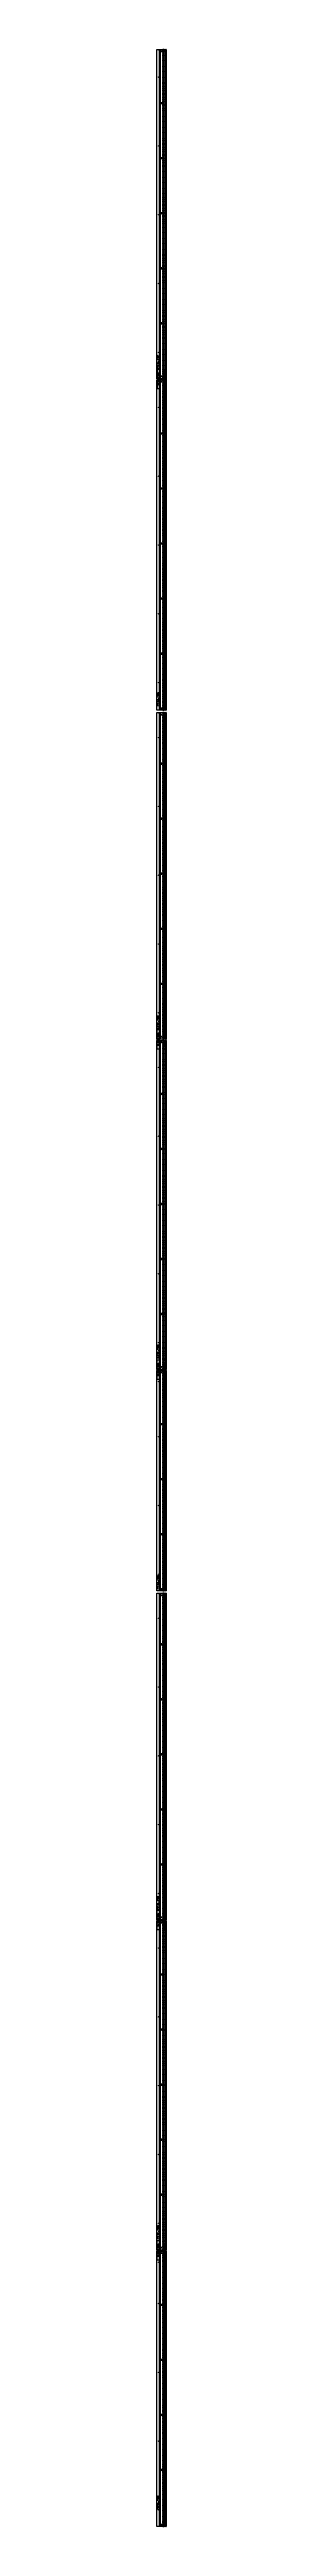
# Model space of a CAD drawing. Header units: inches. Extents: x 11737 to 18084, y -4365 to 1695.
# Drawn here: x 17600 to 17604, y -148 to 932 of the extents above; entities that cross this region are included whole.
import ezdxf

# ---------------------------------------------------------------- set-up
doc = ezdxf.new("R2010")
doc.units = ezdxf.units.IN
doc.header["$MEASUREMENT"] = 0
for name, pattern in [('NBK_Center', [0.541667, 0.333333, -0.0625, 0.083333, -0.0625]), ('NBK_Center2', [0.270833, 0.166667, -0.03125, 0.041667, -0.03125]), ('NBK_Hidden', [0.125, 0.083333, -0.041667]), ('NBK_Hidden2', [0.0625, 0.041667, -0.020833])]:
    doc.linetypes.add(name, pattern=pattern)
doc.layers.get('Defpoints').update_dxf_attribs({"color": 250, "lineweight": 0})
for name, color, linetype, lineweight in [('!Bracket', 11, 'Continuous', 25), ('!Clip - bent', 20, 'Continuous', 25), ('!Dimension', 50, 'Continuous', 5), ('!Extrusion', 140, 'Continuous', 25), ('!Linetype_Center', 220, 'NBK_Center', 9), ('!Linetype_Center2', 222, 'NBK_Center2', 9), ('!Misc2', 252, 'NBK_Hidden2', 5)]:
    doc.layers.add(name, color=color, linetype=linetype, lineweight=lineweight)
doc.styles.add('Romans', font='romans.shx', dxfattribs={"width": 0.8})

# ---------------------------------------------------------------- blocks, each defined once
blk = doc.blocks.new('19mm WEEP HOLE')
at = {"layer": '!Linetype_Center'}
blk.add_line((-0.4, 0.2), (-0.4, -0.1), dxfattribs=at)
at = {"linetype": 'NBK_Hidden'}
blk.add_lwpolyline([(-0.7, 0.1), (0, 0.1), (0, 0), (-0.7, 0)], close=True, dxfattribs=at)
blk = doc.blocks.new('WEEP HOLE')
at = {"layer": '!Linetype_Center'}
for p, q in [((-0.2, 0.4), (0.2, 0.4)), ((0, 0.8), (0, -0.1))]:
    blk.add_line(p, q, dxfattribs=at)
at = {"color": 0}
blk.add_lwpolyline([(-0.1, 0.6), (-0.1, 0.1, 0.414214), (0, 0, 0.414214), (0.1, 0.1), (0.1, 0.6, 0.414214), (0, 0.7, 0.414214)], format="xyb", close=True, dxfattribs=at)
blk = doc.blocks.new('HOLE SECTION')
at = {"layer": '!Linetype_Center2'}
blk.add_line((-0.3, 0), (0.3, 0), dxfattribs=at)
at = {"layer": '!Misc2'}
blk.add_lwpolyline([(-0.1, 0.1), (0, 0.1), (0, -0.1), (-0.1, -0.1)], close=True, dxfattribs=at)
blk = doc.blocks.new('TAP HOLE_5mm')
at = {"layer": '!Linetype_Center2'}
for points in [[(-0.2, 0), (0.2, 0)], [(0, 0.2), (0, -0.2)]]:
    blk.add_lwpolyline(points, dxfattribs=at)
blk.add_circle((0, 0), 0.101)
blk = doc.blocks.new('CLEAR SECTION HOLE')
at = {"layer": '!Linetype_Center2'}
blk.add_line((-0.3, 0), (0.3, 0), dxfattribs=at)
at = {"layer": '!Misc2'}
blk.add_lwpolyline([(-0.1, 0.1), (0, 0.1), (0, -0.1), (-0.1, -0.1)], close=True, dxfattribs=at)
blk = doc.blocks.new('SECTION CLEAR HOLE 1')
at = {"layer": '!Linetype_Center2'}
blk.add_line((-0.3, 0, 0), (0.3, 0, 0), dxfattribs=at)
at = {"layer": '!Misc2'}
blk.add_lwpolyline([(-0.1, 0.1), (0, 0.1), (0, -0.1), (-0.1, -0.1)], close=True, dxfattribs=at)
blk = doc.blocks.new('SLOTTED SECTION1')
at = {"layer": '!Linetype_Center2'}
blk.add_lwpolyline([(-0.2, 0), (0.1, 0)], dxfattribs=at)
at = {"layer": '!Misc2'}
blk.add_lwpolyline([(-0.1, 0.5), (0, 0.5), (0, -0.5), (-0.1, -0.5)], close=True, dxfattribs=at)
blk = doc.blocks.new('SLOTTED HOLE 1')
at = {"layer": '!Linetype_Center'}
for p, q in [((0, 0.5), (0, -0.5)), ((-0.2, 0), (0.2, 0))]:
    blk.add_line(p, q, dxfattribs=at)
at = {"color": 0}
blk.add_lwpolyline([(-0.1, 0.3), (-0.1, -0.3, 0.414214), (0, -0.5, 0.414214), (0.1, -0.3), (0.1, 0.3, 0.414214), (0, 0.5, 0.414214)], format="xyb", close=True, dxfattribs=at)
blk = doc.blocks.new('SL.01-1101')
at = {"layer": '!Bracket'}
for points in [[(4.6, -1.3), (4.6, -0.1), (-3.7, -0.1), (-3.7, -1.3)], [(-3.7, -1.3), (-3.7, -1.2), (4.6, -1.2), (4.6, -1.3)]]:
    blk.add_lwpolyline(points, close=True, dxfattribs=at)
at = {"layer": '!Dimension', "xscale": -1, "rotation": 270}
for name, p in [('SECTION CLEAR HOLE 1', (-2.9, -1.2)), ('SECTION CLEAR HOLE 1', (-1.3, -1.2)), ('SLOTTED SECTION1', (2.2, -1.2)), ('SLOTTED SECTION1', (3.7, -1.2))]:
    blk.add_blockref(name, p, dxfattribs=at)
at = {"layer": '!Extrusion', "xscale": -1, "rotation": 270}
blk.add_blockref('TAP HOLE_5mm', (-2.1, -0.8), dxfattribs=at)
at = {"layer": '!Extrusion', "linetype": 'NBK_Hidden', "xscale": -1, "rotation": 270}
blk.add_blockref('SLOTTED HOLE 1', (2.8, -0.8), dxfattribs=at)
at = {"layer": 'Defpoints', "color": 30, "insert": (0.3, -0.6), "char_height": 0.75, "width": 1.65, "attachment_point": 5, "style": 'Romans'}
blk.add_mtext('AS.01-1101', dxfattribs=at)
blk = doc.blocks.new('AS.01-1100-')
at = {"layer": '!Bracket'}
for points in [[(4.6, 1.3), (4.6, 0.1), (-3.7, 0.1), (-3.7, 1.3)], [(-3.7, 1.3), (-3.7, 1.2), (4.6, 1.2), (4.6, 1.3)]]:
    blk.add_lwpolyline(points, close=True, dxfattribs=at)
at = {"layer": '!Dimension', "rotation": 270}
for name, p in [('SECTION CLEAR HOLE 1', (-2.1, 1.2)), ('SLOTTED SECTION1', (2.8, 1.2))]:
    blk.add_blockref(name, p, dxfattribs=at)
at = {"layer": '!Extrusion', "rotation": 270}
for p in [(-2.9, 0.9, 0), (-1.3, 0.9, 0)]:
    blk.add_blockref('TAP HOLE_5mm', p, dxfattribs=at)
at = {"layer": '!Extrusion', "linetype": 'NBK_Hidden', "rotation": 270}
for p in [(2.2, 0.9), (3.7, 0.9)]:
    blk.add_blockref('SLOTTED HOLE 1', p, dxfattribs=at)
at = {"layer": 'Defpoints', "color": 30, "insert": (0.5, 0.7), "char_height": 0.75, "width": 1.65, "attachment_point": 5, "style": 'Romans'}
blk.add_mtext('AS.01-1100', dxfattribs=at)
blk = doc.blocks.new('CVT.04-1106-')
at = {"layer": '!Extrusion'}
blk.add_lwpolyline([(0, 0), (-4, 0), (-4, 144), (-3.3, 144, 1), (-3.1, 144), (0, 144)], format="xyb", close=True, dxfattribs=at)
for points in [[(-2.8, 144), (-2.5, 144), (-2.5, 0), (-2.8, 0)], [(-1.4, 0), (-0.8, 0), (-0.8, 144), (-1.4, 144)]]:
    blk.add_lwpolyline(points, close=True, dxfattribs=at)
at = {"layer": '!Extrusion', "linetype": 'NBK_Hidden'}
for points in [[(-1.3, 0), (-1.4, 0), (-1.4, 144), (-1.3, 144)], [(-0.8, 0), (-0.9, 0), (-0.9, 144), (-0.8, 144)], [(-0.4, 144), (-0.3, 144), (-0.3, 0), (-0.4, 0)], [(-0.1, 0), (0, 0), (0, 144), (-0.1, 144)]]:
    blk.add_lwpolyline(points, close=True, dxfattribs=at)
at = {"layer": '!Dimension', "rotation": 360}
for name, p in [('CLEAR SECTION HOLE', (-0.3, 143.2)), ('HOLE SECTION', (-1.3, 132)), ('HOLE SECTION', (-1.3, 102)), ('HOLE SECTION', (-1.3, 72)), ('HOLE SECTION', (-1.3, 42)), ('HOLE SECTION', (-1.3, 12))]:
    blk.add_blockref(name, p, dxfattribs=at)
at = {"layer": '!Extrusion', "xscale": -1}
for name, p in [('TAP HOLE_5mm', (-2, 143.2)), ('WEEP HOLE', (-2, 120.3)), ('WEEP HOLE', (-2, 96.3)), ('WEEP HOLE', (-2, 72.3)), ('WEEP HOLE', (-2, 48.3)), ('WEEP HOLE', (-2, 24.3)), ('WEEP HOLE', (-2, 0.3))]:
    blk.add_blockref(name, p, dxfattribs=at)
at = {"layer": '!Extrusion'}
for name, p, rotation in [('TAP HOLE_5mm', (-3.2, 132), 360), ('19mm WEEP HOLE', (-0.4, 120.3), 270), ('TAP HOLE_5mm', (-3.2, 102), 360), ('19mm WEEP HOLE', (-0.4, 96.3), 270), ('TAP HOLE_5mm', (-3.2, 72), 360), ('19mm WEEP HOLE', (-0.4, 72.3), 270), ('19mm WEEP HOLE', (-0.4, 48.3), 270), ('TAP HOLE_5mm', (-3.2, 42), 360), ('19mm WEEP HOLE', (-0.4, 24.3), 270), ('TAP HOLE_5mm', (-3.2, 12), 360), ('19mm WEEP HOLE', (-0.4, 0.3), 270)]:
    blk.add_blockref(name, p, dxfattribs=dict(at, rotation=rotation))
at = {"color": 144, "rotation": 90}
for name, p in [('SL.01-1101', (-3.9, 144)), ('AS.01-1100-', (0.1, 144))]:
    blk.add_blockref(name, p, dxfattribs=at)
at = {"layer": 'Defpoints', "color": 3, "insert": (-3.4, 4.8), "char_height": 0.75, "width": 1.65, "attachment_point": 5, "rotation": 90, "style": 'Romans'}
blk.add_mtext('CVT.04-1106', dxfattribs=at)
blk = doc.blocks.new('CVT.04-1105-')
at = {"layer": '!Extrusion'}
blk.add_lwpolyline([(0, 0), (-4, 0), (-4, 96), (-3.3, 96, 1), (-3.1, 96), (0, 96)], format="xyb", close=True, dxfattribs=at)
for points in [[(-2.8, 96), (-2.5, 96), (-2.5, 0), (-2.8, 0)], [(-1.4, 0), (-0.8, 0), (-0.8, 96), (-1.4, 96)]]:
    blk.add_lwpolyline(points, close=True, dxfattribs=at)
at = {"layer": '!Extrusion', "linetype": 'NBK_Hidden'}
for points in [[(-1.3, 0), (-1.4, 0), (-1.4, 96), (-1.3, 96)], [(-0.8, 0), (-0.9, 0), (-0.9, 96), (-0.8, 96)], [(-0.4, 96), (-0.3, 96), (-0.3, 0), (-0.4, 0)], [(-0.1, 0), (0, 0), (0, 96), (-0.1, 96)]]:
    blk.add_lwpolyline(points, close=True, dxfattribs=at)
at = {"layer": '!Dimension', "rotation": 360}
for name, p in [('HOLE SECTION', (-1.3, 91.2)), ('CLEAR SECTION HOLE', (-0.3, 95.1)), ('HOLE SECTION', (-1.3, 67.2)), ('HOLE SECTION', (-1.3, 37.2)), ('HOLE SECTION', (-1.3, 7.2))]:
    blk.add_blockref(name, p, dxfattribs=at)
at = {"layer": '!Extrusion'}
for name, p, rotation in [('TAP HOLE_5mm', (-3.2, 91.2), 360), ('TAP HOLE_5mm', (-3.2, 67.2), 360), ('19mm WEEP HOLE', (-0.4, 72.3), 270), ('19mm WEEP HOLE', (-0.4, 48.3), 270), ('TAP HOLE_5mm', (-3.2, 37.2), 360), ('19mm WEEP HOLE', (-0.4, 24.3), 270), ('TAP HOLE_5mm', (-3.2, 7.2), 360), ('19mm WEEP HOLE', (-0.4, 0.2), 270)]:
    blk.add_blockref(name, p, dxfattribs=dict(at, rotation=rotation))
at = {"layer": '!Extrusion', "xscale": -1}
for name, p in [('TAP HOLE_5mm', (-2, 95.2)), ('WEEP HOLE', (-2, 72.3)), ('WEEP HOLE', (-2, 48.3)), ('WEEP HOLE', (-2, 24.3)), ('WEEP HOLE', (-2, 0.3))]:
    blk.add_blockref(name, p, dxfattribs=at)
at = {"color": 144, "rotation": 90}
for name, p in [('SL.01-1101', (-4.1, 96)), ('AS.01-1100-', (0, 96))]:
    blk.add_blockref(name, p, dxfattribs=at)
at = {"layer": 'Defpoints', "color": 3, "insert": (-3.4, 3.8), "char_height": 0.75, "width": 1.65, "attachment_point": 5, "rotation": 90, "style": 'Romans'}
blk.add_mtext('CVT.04-1105', dxfattribs=at)
blk = doc.blocks.new('CVT.04-1104-')
at = {"layer": '!Extrusion'}
blk.add_lwpolyline([(0, 0), (-4, 0), (-4, 142.4), (-3.3, 142.4, 1), (-3.1, 142.4), (0, 142.4)], format="xyb", close=True, dxfattribs=at)
for points in [[(-2.8, 142.4), (-2.5, 142.4), (-2.5, 0), (-2.8, 0)], [(-1.4, 0), (-0.8, 0), (-0.8, 142.4), (-1.4, 142.4)]]:
    blk.add_lwpolyline(points, close=True, dxfattribs=at)
at = {"layer": '!Extrusion', "linetype": 'NBK_Hidden'}
for points in [[(-1.3, 0), (-1.4, 0), (-1.4, 142.4), (-1.3, 142.4)], [(-0.8, 0), (-0.9, 0), (-0.9, 142.4), (-0.8, 142.4)], [(-0.4, 142.4), (-0.3, 142.4), (-0.3, 0), (-0.4, 0)], [(-0.1, 0), (0, 0), (0, 142.4), (-0.1, 142.4)]]:
    blk.add_lwpolyline(points, close=True, dxfattribs=at)
at = {"layer": '!Dimension', "rotation": 360}
for name, p in [('CLEAR SECTION HOLE', (-0.3, 141.5)), ('HOLE SECTION', (-1.3, 131.5)), ('HOLE SECTION', (-1.3, 101.5)), ('HOLE SECTION', (-1.3, 71.5)), ('HOLE SECTION', (-1.3, 41.5)), ('HOLE SECTION', (-1.3, 11.5)), ('CLEAR SECTION HOLE', (-0.3, 1.1))]:
    blk.add_blockref(name, p, dxfattribs=at)
at = {"layer": '!Extrusion', "xscale": -1}
for name, p in [('TAP HOLE_5mm', (-2, 141.5)), ('WEEP HOLE', (-2, 119.8)), ('WEEP HOLE', (-2, 95.8)), ('WEEP HOLE', (-2, 71.8)), ('WEEP HOLE', (-2, 47.8)), ('WEEP HOLE', (-2, 23.8)), ('TAP HOLE_5mm', (-2, 1.1))]:
    blk.add_blockref(name, p, dxfattribs=at)
at = {"layer": '!Extrusion'}
for name, p, rotation in [('TAP HOLE_5mm', (-3.2, 131.5), 360), ('19mm WEEP HOLE', (-0.4, 119.8), 270), ('TAP HOLE_5mm', (-3.2, 101.5), 360), ('19mm WEEP HOLE', (-0.4, 95.8), 270), ('TAP HOLE_5mm', (-3.2, 71.5), 360), ('19mm WEEP HOLE', (-0.4, 71.8), 270), ('19mm WEEP HOLE', (-0.4, 47.8), 270), ('TAP HOLE_5mm', (-3.2, 41.5), 360), ('19mm WEEP HOLE', (-0.4, 23.8), 270), ('TAP HOLE_5mm', (-3.2, 11.5), 360)]:
    blk.add_blockref(name, p, dxfattribs=dict(at, rotation=rotation))
at = {"layer": 'Defpoints', "color": 3, "insert": (-3.4, 7.4), "char_height": 0.75, "width": 1.65, "attachment_point": 5, "rotation": 90, "style": 'Romans'}
blk.add_mtext('CVT.04-1104', dxfattribs=at)
blk = doc.blocks.new('CVT.04-1102-')
at = {"layer": '!Extrusion'}
blk.add_lwpolyline([(0, 0), (-4, 0), (-4, 120), (-3.3, 120, 1), (-3.1, 120), (0, 120)], format="xyb", close=True, dxfattribs=at)
for points in [[(-2.8, 120), (-2.5, 120), (-2.5, 0), (-2.8, 0)], [(-1.4, 0), (-0.8, 0), (-0.8, 120), (-1.4, 120)]]:
    blk.add_lwpolyline(points, close=True, dxfattribs=at)
at = {"layer": '!Extrusion', "linetype": 'NBK_Hidden'}
for points in [[(-1.3, 0), (-1.4, 0), (-1.4, 120), (-1.3, 120)], [(-0.8, 0), (-0.9, 0), (-0.9, 120), (-0.8, 120)], [(-0.4, 120), (-0.3, 120), (-0.3, 0), (-0.4, 0)], [(-0.1, 0), (0, 0), (0, 120), (-0.1, 120)]]:
    blk.add_lwpolyline(points, close=True, dxfattribs=at)
at = {"layer": '!Dimension', "rotation": 360}
blk.add_blockref('CLEAR SECTION HOLE', (-0.3, 119.1), dxfattribs=at)
at = {"layer": '!Dimension'}
for p in [(-1.3, 97.2), (-1.3, 67.2), (-1.3, 37.2), (-1.3, 7.2)]:
    blk.add_blockref('HOLE SECTION', p, dxfattribs=at)
at = {"layer": '!Extrusion', "xscale": -1}
for name, p in [('TAP HOLE_5mm', (-2, 119.2)), ('WEEP HOLE', (-2, 96.3)), ('WEEP HOLE', (-2, 72.3)), ('WEEP HOLE', (-2, 48.3)), ('WEEP HOLE', (-2, 24.3)), ('WEEP HOLE', (-2, 0.3))]:
    blk.add_blockref(name, p, dxfattribs=at)
at = {"layer": '!Extrusion'}
for name, p, rotation in [('TAP HOLE_5mm', (-3.2, 115.2), 360), ('TAP HOLE_5mm', (-3.2, 97.2), 360), ('19mm WEEP HOLE', (-0.4, 96.3), 270), ('TAP HOLE_5mm', (-3.2, 67.2), 360), ('19mm WEEP HOLE', (-0.4, 72.3), 270), ('19mm WEEP HOLE', (-0.4, 48.3), 270), ('TAP HOLE_5mm', (-3.2, 37.2), 360), ('19mm WEEP HOLE', (-0.4, 24.3), 270), ('TAP HOLE_5mm', (-3.2, 7.2), 360), ('19mm WEEP HOLE', (-0.4, 0.3), 270)]:
    blk.add_blockref(name, p, dxfattribs=dict(at, rotation=rotation))
at = {"color": 144, "rotation": 90}
for name, p in [('SL.01-1101', (-4.1, 120)), ('AS.01-1100-', (0, 120))]:
    blk.add_blockref(name, p, dxfattribs=at)
at = {"layer": 'Defpoints', "color": 3, "insert": (-3.4, 10.4), "char_height": 0.75, "width": 1.65, "attachment_point": 5, "rotation": 90, "style": 'Romans'}
blk.add_mtext('CVT.04-1102', dxfattribs=at)
blk = doc.blocks.new('CVT.04-1103-')
at = {"layer": '!Extrusion'}
blk.add_lwpolyline([(0, 0), (-4, 0), (-4, 143.5), (-3.3, 143.5, 1), (-3.1, 143.5), (0, 143.5)], format="xyb", close=True, dxfattribs=at)
for points in [[(-2.8, 143.5), (-2.5, 143.5), (-2.5, 0), (-2.8, 0)], [(-1.4, 0), (-0.8, 0), (-0.8, 143.5), (-1.4, 143.5)]]:
    blk.add_lwpolyline(points, close=True, dxfattribs=at)
at = {"layer": '!Extrusion', "linetype": 'NBK_Hidden'}
for points in [[(-1.3, 0), (-1.4, 0), (-1.4, 143.5), (-1.3, 143.5)], [(-0.8, 0), (-0.9, 0), (-0.9, 143.5), (-0.8, 143.5)], [(-0.4, 143.5), (-0.3, 143.5), (-0.3, 0), (-0.4, 0)], [(-0.1, 0), (0, 0), (0, 143.5), (-0.1, 143.5)]]:
    blk.add_lwpolyline(points, close=True, dxfattribs=at)
at = {"layer": '!Dimension', "rotation": 360}
for p in [(-0.3, 142.7), (-0.3, 1.1)]:
    blk.add_blockref('CLEAR SECTION HOLE', p, dxfattribs=at)
at = {"layer": '!Dimension'}
for p in [(-1.3, 131.7), (-1.3, 101.7), (-1.3, 71.7), (-1.3, 41.7), (-1.3, 11.7)]:
    blk.add_blockref('HOLE SECTION', p, dxfattribs=at)
at = {"layer": '!Extrusion', "xscale": -1}
for name, p in [('TAP HOLE_5mm', (-2, 142.7)), ('WEEP HOLE', (-2, 119.8)), ('WEEP HOLE', (-2, 95.8)), ('WEEP HOLE', (-2, 71.8)), ('WEEP HOLE', (-2, 47.8)), ('WEEP HOLE', (-2, 23.8)), ('TAP HOLE_5mm', (-2, 1.1))]:
    blk.add_blockref(name, p, dxfattribs=at)
at = {"layer": '!Extrusion'}
for name, p, rotation in [('TAP HOLE_5mm', (-3.2, 131.7), 360), ('19mm WEEP HOLE', (-0.4, 119.8), 270), ('TAP HOLE_5mm', (-3.2, 101.7), 360), ('19mm WEEP HOLE', (-0.4, 95.8), 270), ('TAP HOLE_5mm', (-3.2, 71.7), 360), ('19mm WEEP HOLE', (-0.4, 71.8), 270), ('19mm WEEP HOLE', (-0.4, 47.8), 270), ('TAP HOLE_5mm', (-3.2, 41.7), 360), ('19mm WEEP HOLE', (-0.4, 23.8), 270), ('TAP HOLE_5mm', (-3.2, 11.7), 360)]:
    blk.add_blockref(name, p, dxfattribs=dict(at, rotation=rotation))
at = {"color": 144, "rotation": 90}
for name, p in [('SL.01-1101', (-4.1, 143.5)), ('AS.01-1100-', (0, 143.5))]:
    blk.add_blockref(name, p, dxfattribs=at)
at = {"layer": 'Defpoints', "color": 3, "insert": (-3.4, 7.8), "char_height": 0.75, "width": 1.65, "attachment_point": 5, "rotation": 90, "style": 'Romans'}
blk.add_mtext('CVT.04-1103', dxfattribs=at)
blk = doc.blocks.new('CVT.04-1107-')
at = {"layer": '!Extrusion'}
blk.add_lwpolyline([(0, 0), (-4, 0), (-4, 143.5), (-3.3, 143.5, 1), (-3.1, 143.5), (0, 143.5)], format="xyb", close=True, dxfattribs=at)
for points in [[(-2.8, 143.5), (-2.5, 143.5), (-2.5, 0), (-2.8, 0)], [(-1.4, 0), (-0.8, 0), (-0.8, 143.5), (-1.4, 143.5)]]:
    blk.add_lwpolyline(points, close=True, dxfattribs=at)
at = {"layer": '!Extrusion', "linetype": 'NBK_Hidden'}
for points in [[(-1.3, 0), (-1.4, 0), (-1.4, 143.5), (-1.3, 143.5)], [(-0.8, 0), (-0.9, 0), (-0.9, 143.5), (-0.8, 143.5)], [(-0.4, 143.5), (-0.3, 143.5), (-0.3, 0), (-0.4, 0)], [(-0.1, 0), (0, 0), (0, 143.5), (-0.1, 143.5)]]:
    blk.add_lwpolyline(points, close=True, dxfattribs=at)
at = {"layer": '!Dimension', "rotation": 360}
for name, p in [('CLEAR SECTION HOLE', (-0.3, 142.7)), ('HOLE SECTION', (-1.3, 131.5)), ('HOLE SECTION', (-1.3, 101.5)), ('HOLE SECTION', (-1.3, 71.5)), ('HOLE SECTION', (-1.3, 41.5)), ('HOLE SECTION', (-1.3, 11.5)), ('CLEAR SECTION HOLE', (-0.3, 1.1))]:
    blk.add_blockref(name, p, dxfattribs=at)
at = {"layer": '!Extrusion', "xscale": -1}
for name, p in [('TAP HOLE_5mm', (-2, 142.7)), ('WEEP HOLE', (-2, 119.8)), ('WEEP HOLE', (-2, 95.8)), ('WEEP HOLE', (-2, 71.8)), ('WEEP HOLE', (-2, 47.8)), ('WEEP HOLE', (-2, 23.8)), ('TAP HOLE_5mm', (-2, 1.1))]:
    blk.add_blockref(name, p, dxfattribs=at)
at = {"layer": '!Extrusion'}
for name, p, rotation in [('TAP HOLE_5mm', (-3.2, 131.5), 360), ('19mm WEEP HOLE', (-0.4, 119.8), 270), ('TAP HOLE_5mm', (-3.2, 101.5), 360), ('19mm WEEP HOLE', (-0.4, 95.8), 270), ('TAP HOLE_5mm', (-3.2, 71.5), 360), ('19mm WEEP HOLE', (-0.4, 71.8), 270), ('19mm WEEP HOLE', (-0.4, 47.8), 270), ('TAP HOLE_5mm', (-3.2, 41.5), 360), ('19mm WEEP HOLE', (-0.4, 23.8), 270), ('TAP HOLE_5mm', (-3.2, 11.5), 360)]:
    blk.add_blockref(name, p, dxfattribs=dict(at, rotation=rotation))
at = {"layer": 'Defpoints', "color": 3, "insert": (-3.4, 7.4), "char_height": 0.75, "width": 1.65, "attachment_point": 5, "rotation": 90, "style": 'Romans'}
blk.add_mtext('CVT.04-1107', dxfattribs=at)

msp = doc.modelspace()

# ---------------------------------------------------------------- block references
at = {"layer": '!Clip - bent', "color": 3}
msp.add_blockref('CVT.04-1107-', (17603.79882, 788.29233), dxfattribs=at)
at = {"layer": '!Clip - bent', "rotation": 360}
msp.add_blockref('CVT.04-1106-', (17603.79882, 643.77215), dxfattribs=at)
at = {"layer": '!Clip - bent'}
for name, p in [('CVT.04-1104-', (17603.79882, 500.29233)), ('CVT.04-1103-', (17603.79882, 356.29233)), ('CVT.04-1105-', (17603.79882, 259.77215)), ('CVT.04-1104-', (17603.79882, 116.29233)), ('CVT.04-1103-', (17603.79882, -27.70767)), ('CVT.04-1102-', (17603.79882, -148.22785))]:
    msp.add_blockref(name, p, dxfattribs=at)

doc.saveas('drawing.dxf')
